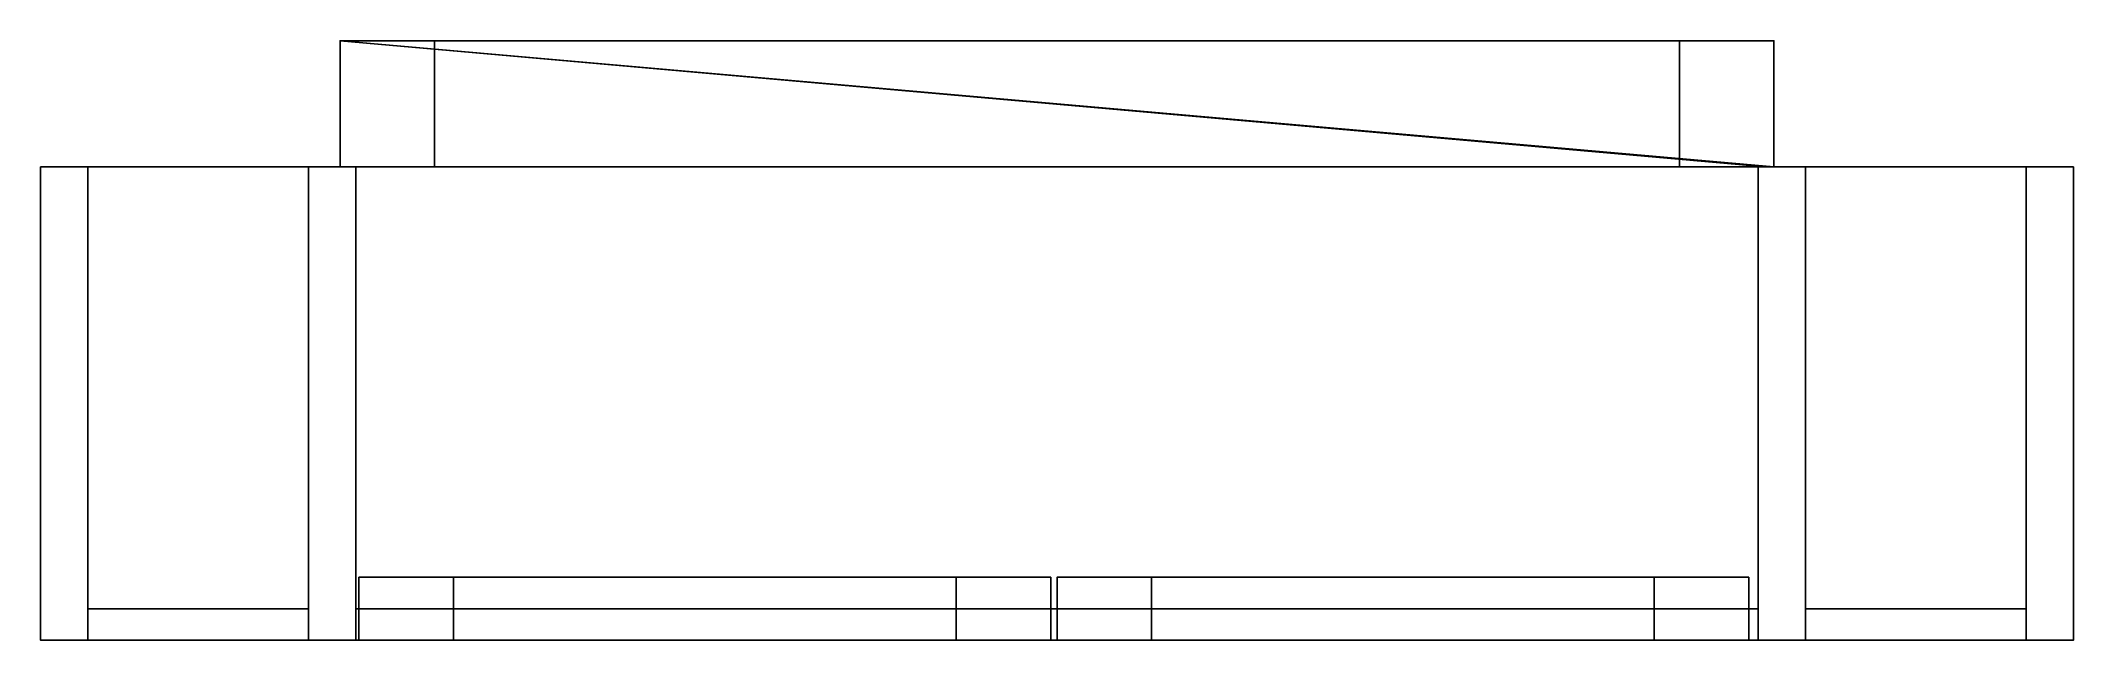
# Model space of a CAD drawing. Extents: x -0.19 to 1.1, y -0.05 to 0.33.
import ezdxf

# ---------------------------------------------------------------- set-up
doc = ezdxf.new("R2010")
doc.units = 0
doc.layers.get('0').update_dxf_attribs({"linetype": 'CONTINUOUS'})

msp = doc.modelspace()

# ---------------------------------------------------------------- meshes
at = {"color": 131}
mesh = msp.add_polyface(dxfattribs=at)
corners = [(0.012, -0.01, 0.012), (0.012, -0.01, 0.5907), (0.072, -0.01, 0.5907), (0.072, -0.01, 0.072), (0, 0.33), (0, 0.33, 1.82), (0.06, 0.33, 1.76), (0.06, 0.33, 0.06), (0, 0.25), (0, 0.25, 1.82), (0.06, 0.25, 0.06), (0.06, 0.25, 1.76), (0.01, 0.25, 1.98), (-0.02, 0.25, 1.98), (-0.02, 0.25, 2.01), (0.01, 0.25, 2.01), (-0.02, -0.05, 2.01), (0.01, -0.05, 2.01), (0.01, 0.25, 1.81), (-0.02, 0.25, 1.81), (-0.02, 0.25, 1.84), (0.01, 0.25, 1.84), (0.01, 0.25, 0.01), (0.01, 0.25, -0.02), (-0.02, 0.25, -0.02), (-0.02, 0.25, 0.01), (0.01, 0.25, -0.16), (-0.02, 0.25, -0.16), (-0.02, 0.25, -0.19), (0.01, 0.25, -0.19), (0.01, -0.05, -0.19), (-0.02, -0.05, -0.19), (-0.16, 0.25, 1.98), (-0.16, 0.25, 2.01), (-0.16, -0.05, 2.01), (-0.16, 0.25, 1.81), (-0.16, 0.25, 1.84), (0.01, -0.05, 1.81), (0.01, -0.05, 0.01), (-0.16, 0.25, -0.02), (-0.16, 0.25, 0.01), (-0.16, 0.25, -0.16), (-0.16, 0.25, -0.19), (-0.16, -0.05, -0.19), (-0.19, 0.25, 2.01), (-0.19, 0.25, 1.98), (-0.19, -0.05, 2.01), (-0.19, -0.05, 1.98), (-0.19, 0.25, 1.84), (-0.19, 0.25, 1.81), (-0.19, 0.25, -0.02), (-0.19, 0.25, 0.01), (-0.19, 0.25, -0.16), (-0.19, 0.25, -0.19), (-0.19, -0.05, -0.19), (-0.19, -0.05, 1.84), (-0.19, -0.05, 1.81), (-0.19, -0.05, -0.02), (-0.19, -0.05, 0.01), (-0.19, -0.05, -0.16), (-0.16, -0.03, 0.01), (-0.02, -0.03, 0.01), (-0.02, -0.03, 1.81), (-0.16, -0.03, 1.81)]
mesh.append_faces([[corners[k] for k in face] for face in [(0, 1, 2, 3), (4, 5, 6, 7), (5, 4, 8, 9), (10, 11, 9, 8), (12, 13, 14, 15), (15, 14, 16, 17), (18, 19, 20, 21), (22, 23, 24, 25), (23, 26, 27, 24), (28, 27, 26, 29), (30, 31, 28, 29), (21, 20, 13, 12), (13, 32, 33, 14), (14, 33, 34, 16), (22, 25, 19, 18), (19, 35, 36, 20), (37, 38, 22, 18), (25, 24, 39, 40), (24, 27, 41, 39), (42, 41, 27, 28), (31, 43, 42, 28), (20, 36, 32, 13), (44, 33, 32, 45), (46, 34, 33, 44), (44, 45, 47, 46), (25, 40, 35, 19), (48, 36, 35, 49), (40, 39, 50, 51), (39, 41, 52, 50), (53, 52, 41, 42), (53, 42, 43, 54), (45, 32, 36, 48), (45, 48, 55, 47), (49, 35, 40, 51), (56, 55, 48, 49), (51, 50, 57, 58), (50, 52, 59, 57), (54, 59, 52, 53), (60, 61, 62, 63), (49, 51, 58, 56)]], dxfattribs={"color": 131})
mesh = msp.add_polyface(dxfattribs=at)
corners = [(0.072, -0.01, 0.282), (0.391, -0.01, 0.282), (0.391, -0.01, 0.272), (0.072, -0.01, 0.272), (0.072, -0.01, 0.332), (0.391, -0.01, 0.332), (0.391, -0.01, 0.322), (0.072, -0.01, 0.322), (0.072, -0.01, 1.1107), (0.391, -0.01, 1.1107), (0.391, -0.01, 1.1007), (0.072, -0.01, 1.1007), (0.072, -0.01, 1.0607), (0.391, -0.01, 1.0607), (0.391, -0.01, 1.0507), (0.072, -0.01, 1.0507), (0.072, -0.01, 1.1607), (0.391, -0.01, 1.1607), (0.391, -0.01, 1.1507), (0.072, -0.01, 1.1507), (0.072, -0.01, 0.7607), (0.391, -0.01, 0.7607), (0.391, -0.01, 0.7507), (0.072, -0.01, 0.7507), (0.072, -0.01, 0.9607), (0.391, -0.01, 0.9607), (0.391, -0.01, 0.9507), (0.072, -0.01, 0.9507), (0.072, -0.01, 1.0107), (0.391, -0.01, 1.0107), (0.391, -0.01, 1), (0.072, -0.01, 1), (0.072, -0.01, 0.7107), (0.391, -0.01, 0.7107), (0.391, -0.01, 0.7007), (0.072, -0.01, 0.7007), (0.072, -0.01, 0.8607), (0.391, -0.01, 0.8607), (0.391, -0.01, 0.8507), (0.072, -0.01, 0.8507), (0.072, -0.01, 0.9107), (0.391, -0.01, 0.9107), (0.391, -0.01, 0.9007), (0.072, -0.01, 0.9007), (0.072, -0.01, 1.3893), (0.391, -0.01, 1.3893), (0.391, -0.01, 1.3793), (0.072, -0.01, 1.3793), (0.072, -0.01, 1.6893), (0.391, -0.01, 1.6893), (0.391, -0.01, 1.6793), (0.072, -0.01, 1.6793), (0.072, -0.01, 1.6393), (0.391, -0.01, 1.6393), (0.391, -0.01, 1.6293), (0.072, -0.01, 1.6293), (0.072, -0.01, 1.7393), (0.391, -0.01, 1.7393), (0.391, -0.01, 1.7293), (0.072, -0.01, 1.7293), (0.072, -0.01, 1.3393), (0.391, -0.01, 1.3393), (0.391, -0.01, 1.3293), (0.072, -0.01, 1.3293), (0.072, -0.01, 1.5393), (0.391, -0.01, 1.5393), (0.391, -0.01, 1.5293), (0.072, -0.01, 1.5293), (0.072, -0.01, 1.5893), (0.391, -0.01, 1.5893), (0.391, -0.01, 1.5793), (0.072, -0.01, 1.5793), (0.072, -0.01, 1.2893), (0.391, -0.01, 1.2893), (0.391, -0.01, 1.2793), (0.072, -0.01, 1.2793), (0.072, -0.01, 1.4393), (0.391, -0.01, 1.4393), (0.391, -0.01, 1.4293), (0.072, -0.01, 1.4293), (0.072, -0.01, 1.4893), (0.391, -0.01, 1.4893), (0.391, -0.01, 1.4793), (0.072, -0.01, 1.4793), (0.391, -0.01, 0.072), (0.391, -0.01, 0.5907), (0.451, -0.01, 0.5907), (0.451, -0.01, 0.012), (0.072, -0.01, 0.5907), (0.072, -0.01, 0.6507), (0.391, -0.01, 0.6507), (0.451, -0.01, 0.6507), (0.391, -0.01, 1.1693), (0.451, -0.01, 1.1693), (0.072, -0.01, 1.1693), (0.072, -0.01, 1.2293), (0.391, -0.01, 1.2293), (0.451, -0.01, 1.2293), (0.391, -0.05, 1.2293), (0.391, -0.05, 1.748), (0.391, -0.01, 1.748), (0.072, -0.05, 1.748), (0.072, -0.01, 1.748), (0.451, -0.01, 1.808), (0.012, -0.01, 1.808), (0, 0.33, 1.82), (0.91, 0.33, 1.82), (0.85, 0.33, 1.76), (0.06, 0.33, 1.76), (0, 0.25, 1.82), (0.9045, 0.25, 1.82), (0.85, 0.25, 1.76), (0.06, 0.25, 1.76), (0.91, 0.33), (0, 0.33), (0.06, 0.33, 0.06), (0.85, 0.33, 0.06), (0.91, 0.25), (0, 0.25), (0.85, 0.25, 0.06), (0.06, 0.25, 0.06), (0.9, 0.25, 2.01), (0.9, 0.25, 1.98), (0.01, 0.25, 1.98), (0.01, 0.25, 2.01), (0.01, -0.05, 2.01), (0.9, -0.05, 2.01)]
mesh.append_faces([[corners[k] for k in face] for face in [(0, 1, 2, 3), (4, 5, 6, 7), (8, 9, 10, 11), (12, 13, 14, 15), (16, 17, 18, 19), (20, 21, 22, 23), (24, 25, 26, 27), (28, 29, 30, 31), (32, 33, 34, 35), (36, 37, 38, 39), (40, 41, 42, 43), (44, 45, 46, 47), (48, 49, 50, 51), (52, 53, 54, 55), (56, 57, 58, 59), (60, 61, 62, 63), (64, 65, 66, 67), (68, 69, 70, 71), (72, 73, 74, 75), (76, 77, 78, 79), (80, 81, 82, 83), (84, 85, 86, 87), (88, 89, 90, 85), (85, 90, 91, 86), (90, 92, 93, 91), (94, 95, 96, 92), (92, 96, 97, 93), (98, 99, 100, 96), (99, 101, 102, 100), (103, 97, 96, 100), (102, 104, 103, 100), (105, 106, 107, 108), (105, 109, 110), (108, 107, 111, 112), (110, 109, 112, 111), (113, 114, 115, 116), (114, 113, 117, 118), (118, 117, 119, 120), (116, 115, 120, 119), (121, 122, 123, 124), (125, 126, 121, 124)]], dxfattribs={"color": 131})
mesh = msp.add_polyface(dxfattribs=at)
corners = [(0.515, -0.01, 0.232), (0.834, -0.01, 0.232), (0.834, -0.01, 0.222), (0.515, -0.01, 0.222), (0.515, -0.01, 0.532), (0.834, -0.01, 0.532), (0.834, -0.01, 0.522), (0.515, -0.01, 0.522), (0.515, -0.01, 0.482), (0.834, -0.01, 0.482), (0.834, -0.01, 0.472), (0.515, -0.01, 0.472), (0.515, -0.01, 0.582), (0.834, -0.01, 0.582), (0.834, -0.01, 0.572), (0.515, -0.01, 0.572), (0.515, -0.01, 0.182), (0.834, -0.01, 0.182), (0.834, -0.01, 0.172), (0.515, -0.01, 0.172), (0.515, -0.01, 0.382), (0.834, -0.01, 0.382), (0.834, -0.01, 0.372), (0.515, -0.01, 0.372), (0.515, -0.01, 0.432), (0.834, -0.01, 0.432), (0.834, -0.01, 0.422), (0.515, -0.01, 0.422), (0.515, -0.01, 0.132), (0.834, -0.01, 0.132), (0.834, -0.01, 0.122), (0.515, -0.01, 0.122), (0.515, -0.01, 0.282), (0.834, -0.01, 0.282), (0.834, -0.01, 0.272), (0.515, -0.01, 0.272), (0.515, -0.01, 0.332), (0.834, -0.01, 0.332), (0.834, -0.01, 0.322), (0.515, -0.01, 0.322), (0.515, -0.01, 0.8107), (0.834, -0.01, 0.8107), (0.834, -0.01, 0.8007), (0.515, -0.01, 0.8007), (0.515, -0.01, 1.1107), (0.834, -0.01, 1.1107), (0.834, -0.01, 1.1007), (0.515, -0.01, 1.1007), (0.515, -0.01, 1.0607), (0.834, -0.01, 1.0607), (0.834, -0.01, 1.0507), (0.515, -0.01, 1.0507), (0.515, -0.01, 1.1607), (0.834, -0.01, 1.1607), (0.834, -0.01, 1.1507), (0.515, -0.01, 1.1507), (0.515, -0.01, 0.7607), (0.834, -0.01, 0.7607), (0.834, -0.01, 0.7507), (0.515, -0.01, 0.7507), (0.515, -0.01, 0.9607), (0.834, -0.01, 0.9607), (0.834, -0.01, 0.9507), (0.515, -0.01, 0.9507), (0.515, -0.01, 1.0107), (0.834, -0.01, 1.0107), (0.834, -0.01, 1), (0.515, -0.01, 1), (0.515, -0.01, 0.7107), (0.834, -0.01, 0.7107), (0.834, -0.01, 0.7007), (0.515, -0.01, 0.7007), (0.515, -0.01, 0.8607), (0.834, -0.01, 0.8607), (0.834, -0.01, 0.8507), (0.515, -0.01, 0.8507), (0.515, -0.01, 0.9107), (0.834, -0.01, 0.9107), (0.834, -0.01, 0.9007), (0.515, -0.01, 0.9007), (0.515, -0.01, 1.3893), (0.834, -0.01, 1.3893), (0.834, -0.01, 1.3793), (0.515, -0.01, 1.3793), (0.515, -0.01, 1.6893), (0.834, -0.01, 1.6893), (0.834, -0.01, 1.6793), (0.515, -0.01, 1.6793), (0.515, -0.01, 1.6393), (0.834, -0.01, 1.6393), (0.834, -0.01, 1.6293), (0.515, -0.01, 1.6293), (0.515, -0.01, 1.7393), (0.834, -0.01, 1.7393), (0.834, -0.01, 1.7293), (0.515, -0.01, 1.7293), (0.515, -0.01, 1.3393), (0.834, -0.01, 1.3393), (0.834, -0.01, 1.3293), (0.515, -0.01, 1.3293), (0.455, -0.01, 0.012), (0.455, -0.01, 0.5907), (0.515, -0.01, 0.5907), (0.515, -0.01, 0.072), (0.515, -0.01, 0.6507), (0.455, -0.01, 0.6507), (0.455, -0.01, 1.1693), (0.515, -0.01, 1.1693), (0.515, -0.01, 1.2293), (0.455, -0.01, 1.2293), (0.515, -0.01, 1.748), (0.455, -0.01, 1.808), (0.91, 0.25, 1.82), (0.91, 0.33, 1.82), (0, 0.33, 1.82), (0.9045, 0.25, 1.82), (0.01, 0.25, 1.81), (0.01, 0.25, 1.84), (0.9, 0.25, 1.84), (0.9, 0.25, 1.81), (0.9, 0.25, 0.01), (0.9, 0.25, -0.02), (0.01, 0.25, -0.02), (0.01, 0.25, 0.01), (0.9, 0.25, -0.16), (0.01, 0.25, -0.16), (0.01, 0.25, -0.19), (0.9, 0.25, -0.19), (0.9, -0.05, -0.19), (0.01, -0.05, -0.19), (0.9, 0.25, 1.98), (0.01, 0.25, 1.98), (0.9, -0.05, 1.81), (0.01, -0.05, 1.81), (0.9, -0.05, 0.01), (0.01, -0.05, 0.01), (0.01, -0.03, -0.02), (0.01, -0.03, -0.16), (0.9, -0.03, -0.16), (0.9, -0.03, -0.02)]
mesh.append_faces([[corners[k] for k in face] for face in [(0, 1, 2, 3), (4, 5, 6, 7), (8, 9, 10, 11), (12, 13, 14, 15), (16, 17, 18, 19), (20, 21, 22, 23), (24, 25, 26, 27), (28, 29, 30, 31), (32, 33, 34, 35), (36, 37, 38, 39), (40, 41, 42, 43), (44, 45, 46, 47), (48, 49, 50, 51), (52, 53, 54, 55), (56, 57, 58, 59), (60, 61, 62, 63), (64, 65, 66, 67), (68, 69, 70, 71), (72, 73, 74, 75), (76, 77, 78, 79), (80, 81, 82, 83), (84, 85, 86, 87), (88, 89, 90, 91), (92, 93, 94, 95), (96, 97, 98, 99), (100, 101, 102, 103), (104, 102, 101, 105), (105, 106, 107, 104), (108, 107, 106, 109), (110, 108, 109, 111), (112, 113, 114), (114, 115, 112), (116, 117, 118, 119), (120, 121, 122, 123), (121, 124, 125, 122), (126, 125, 124, 127), (128, 129, 126, 127), (130, 118, 117, 131), (132, 133, 116, 119), (134, 120, 123, 135), (136, 137, 138, 139)]], dxfattribs={"color": 131})
mesh = msp.add_polyface(dxfattribs=at)
corners = [(0.072, -0.01, 0.8107), (0.391, -0.01, 0.8107), (0.391, -0.01, 0.8007), (0.072, -0.01, 0.8007), (0.072, -0.01, 0.232), (0.391, -0.01, 0.232), (0.391, -0.01, 0.222), (0.072, -0.01, 0.222), (0.072, -0.01, 0.532), (0.391, -0.01, 0.532), (0.391, -0.01, 0.522), (0.072, -0.01, 0.522), (0.072, -0.01, 0.482), (0.391, -0.01, 0.482), (0.391, -0.01, 0.472), (0.072, -0.01, 0.472), (0.072, -0.01, 0.582), (0.391, -0.01, 0.582), (0.391, -0.01, 0.572), (0.072, -0.01, 0.572), (0.072, -0.01, 0.182), (0.391, -0.01, 0.182), (0.391, -0.01, 0.172), (0.072, -0.01, 0.172), (0.072, -0.01, 0.382), (0.391, -0.01, 0.382), (0.391, -0.01, 0.372), (0.072, -0.01, 0.372), (0.072, -0.01, 0.432), (0.391, -0.01, 0.432), (0.391, -0.01, 0.422), (0.072, -0.01, 0.422), (0.072, -0.01, 0.132), (0.391, -0.01, 0.132), (0.391, -0.01, 0.122), (0.072, -0.01, 0.122), (0.391, -0.05, 0.082), (0.072, -0.05, 0.082), (0.072, -0.05, 0.092), (0.072, -0.05, 0.232), (0.072, -0.05, 0.242), (0.072, -0.01, 0.282), (0.072, -0.01, 0.272), (0.072, -0.05, 0.282), (0.072, -0.05, 0.292), (0.072, -0.01, 0.332), (0.072, -0.01, 0.322), (0.072, -0.05, 1.0607), (0.072, -0.05, 1.0707), (0.072, -0.01, 1.1107), (0.072, -0.01, 1.1007), (0.072, -0.05, 1.0107), (0.072, -0.05, 1.0207), (0.072, -0.01, 1.0607), (0.072, -0.01, 1.0507), (0.072, -0.05, 1.1107), (0.072, -0.05, 1.1207), (0.072, -0.01, 1.1607), (0.072, -0.01, 1.1507), (0.072, -0.05, 0.7107), (0.072, -0.05, 0.7207), (0.072, -0.01, 0.7607), (0.072, -0.01, 0.7507), (0.072, -0.05, 0.9107), (0.072, -0.05, 0.9207), (0.072, -0.01, 0.9607), (0.072, -0.01, 0.9507), (0.072, -0.05, 0.9607), (0.072, -0.05, 0.9707), (0.072, -0.01, 1.0107), (0.072, -0.01, 1), (0.072, -0.05, 0.6607), (0.072, -0.05, 0.6707), (0.072, -0.01, 0.7107), (0.072, -0.01, 0.7007), (0.072, -0.05, 0.8107), (0.072, -0.05, 0.8207), (0.072, -0.01, 0.8607), (0.072, -0.01, 0.8507), (0.072, -0.05, 0.8607), (0.072, -0.05, 0.8707), (0.072, -0.01, 0.9107), (0.072, -0.01, 0.9007), (0.072, -0.05, 1.3393), (0.072, -0.05, 1.3493), (0.072, -0.01, 1.3893), (0.072, -0.01, 1.3793), (0.072, -0.05, 1.6393), (0.072, -0.05, 1.6493), (0.072, -0.01, 1.6893), (0.072, -0.01, 1.6793), (0.072, -0.05, 1.5893), (0.072, -0.05, 1.5993), (0.072, -0.01, 1.6393), (0.072, -0.01, 1.6293), (0.072, -0.05, 1.6893), (0.072, -0.05, 1.6993), (0.072, -0.01, 1.7393), (0.072, -0.01, 1.7293), (0.072, -0.05, 1.2893), (0.072, -0.05, 1.2993), (0.072, -0.01, 1.3393), (0.072, -0.01, 1.3293), (0.072, -0.05, 1.4893), (0.072, -0.05, 1.4993), (0.072, -0.01, 1.5393), (0.072, -0.01, 1.5293), (0.072, -0.05, 1.5393), (0.072, -0.05, 1.5493), (0.072, -0.01, 1.5893), (0.072, -0.01, 1.5793), (0.072, -0.05, 1.2393), (0.072, -0.05, 1.2493), (0.072, -0.01, 1.2893), (0.072, -0.01, 1.2793), (0.072, -0.05, 1.3893), (0.072, -0.05, 1.3993), (0.072, -0.01, 1.4393), (0.072, -0.01, 1.4293), (0.072, -0.05, 1.4393), (0.072, -0.05, 1.4493), (0.072, -0.01, 1.4893), (0.072, -0.01, 1.4793), (0.072, -0.05, 0.5907), (0.072, -0.05, 0.072), (0.072, -0.01, 0.072), (0.072, -0.01, 0.5907), (0.012, -0.01, 0.012), (0.391, -0.01, 0.072), (0.451, -0.01, 0.012), (0.072, -0.01, 0.6507), (0.012, -0.01, 0.5907), (0.012, -0.01, 0.6507), (0.072, -0.05, 1.1693), (0.072, -0.05, 0.6507), (0.072, -0.01, 1.1693), (0.012, -0.01, 1.1693), (0.072, -0.01, 1.2293), (0.012, -0.01, 1.2293), (0.072, -0.05, 1.748), (0.072, -0.05, 1.2293), (0.072, -0.01, 1.748), (0.012, -0.01, 1.808), (0.06, 0.33, 0.06), (0.06, 0.33, 1.76), (0.06, 0.25, 1.76), (0.06, 0.25, 0.06)]
mesh.append_faces([[corners[k] for k in face] for face in [(0, 1, 2, 3), (4, 5, 6, 7), (8, 9, 10, 11), (12, 13, 14, 15), (16, 17, 18, 19), (20, 21, 22, 23), (24, 25, 26, 27), (28, 29, 30, 31), (32, 33, 34, 35), (36, 37, 35, 34), (37, 38, 32, 35), (39, 40, 41, 42), (43, 44, 45, 46), (47, 48, 49, 50), (51, 52, 53, 54), (55, 56, 57, 58), (59, 60, 61, 62), (63, 64, 65, 66), (67, 68, 69, 70), (71, 72, 73, 74), (75, 76, 77, 78), (79, 80, 81, 82), (83, 84, 85, 86), (87, 88, 89, 90), (91, 92, 93, 94), (95, 96, 97, 98), (99, 100, 101, 102), (103, 104, 105, 106), (107, 108, 109, 110), (111, 112, 113, 114), (115, 116, 117, 118), (119, 120, 121, 122), (123, 124, 125, 126), (127, 125, 128, 129), (130, 126, 131, 132), (133, 134, 130, 135), (132, 136, 135, 130), (137, 135, 136, 138), (139, 140, 137, 141), (141, 137, 138, 142), (143, 144, 145, 146)]], dxfattribs={"color": 131})
mesh = msp.add_polyface(dxfattribs=at)
corners = [(0.834, -0.05, 1.6993), (0.834, -0.05, 1.6893), (0.834, -0.01, 1.7293), (0.834, -0.01, 1.7393), (0.834, -0.05, 1.2993), (0.834, -0.05, 1.2893), (0.834, -0.01, 1.3293), (0.834, -0.01, 1.3393), (0.515, -0.01, 1.5393), (0.834, -0.01, 1.5393), (0.834, -0.01, 1.5293), (0.515, -0.01, 1.5293), (0.515, -0.05, 1.4993), (0.834, -0.05, 1.4993), (0.834, -0.05, 1.4893), (0.515, -0.05, 1.4893), (0.515, -0.01, 1.5893), (0.834, -0.01, 1.5893), (0.834, -0.01, 1.5793), (0.515, -0.01, 1.5793), (0.515, -0.05, 1.5493), (0.834, -0.05, 1.5493), (0.834, -0.05, 1.5393), (0.515, -0.05, 1.5393), (0.515, -0.01, 1.2893), (0.834, -0.01, 1.2893), (0.834, -0.01, 1.2793), (0.515, -0.01, 1.2793), (0.515, -0.05, 1.2493), (0.834, -0.05, 1.2493), (0.834, -0.05, 1.2393), (0.515, -0.05, 1.2393), (0.515, -0.01, 1.4393), (0.834, -0.01, 1.4393), (0.834, -0.01, 1.4293), (0.515, -0.01, 1.4293), (0.515, -0.05, 1.3993), (0.834, -0.05, 1.3993), (0.834, -0.05, 1.3893), (0.515, -0.05, 1.3893), (0.515, -0.01, 1.4893), (0.834, -0.01, 1.4893), (0.834, -0.01, 1.4793), (0.515, -0.01, 1.4793), (0.515, -0.05, 1.4493), (0.834, -0.05, 1.4493), (0.834, -0.05, 1.4393), (0.515, -0.05, 1.4393), (0.515, -0.05, 0.072), (0.834, -0.05, 0.072), (0.834, -0.01, 0.072), (0.515, -0.01, 0.072), (0.455, -0.01, 0.012), (0.894, -0.01, 0.012), (0.834, -0.05, 0.5907), (0.834, -0.01, 0.5907), (0.515, -0.05, 0.5907), (0.515, -0.01, 0.5907), (0.894, -0.01, 0.5907), (0.515, -0.01, 0.6507), (0.834, -0.01, 0.6507), (0.515, -0.05, 0.6507), (0.834, -0.05, 0.6507), (0.894, -0.01, 0.6507), (0.834, -0.05, 1.1693), (0.834, -0.01, 1.1693), (0.515, -0.05, 1.1693), (0.515, -0.01, 1.1693), (0.894, -0.01, 1.1693), (0.515, -0.01, 1.2293), (0.834, -0.01, 1.2293), (0.515, -0.05, 1.2293), (0.834, -0.05, 1.2293), (0.894, -0.01, 1.2293), (0.834, -0.05, 1.748), (0.834, -0.01, 1.748), (0.515, -0.05, 1.748), (0.515, -0.01, 1.748), (0.455, -0.01, 1.808), (0.894, -0.01, 1.808), (0.85, 0.33, 1.76), (0.85, 0.33, 0.06), (0.85, 0.25, 0.06), (0.85, 0.25, 1.76)]
mesh.append_faces([[corners[k] for k in face] for face in [(0, 1, 2, 3), (4, 5, 6, 7), (8, 9, 10, 11), (12, 13, 9, 8), (13, 14, 10, 9), (14, 15, 11, 10), (16, 17, 18, 19), (20, 21, 17, 16), (21, 22, 18, 17), (22, 23, 19, 18), (24, 25, 26, 27), (28, 29, 25, 24), (29, 30, 26, 25), (30, 31, 27, 26), (32, 33, 34, 35), (36, 37, 33, 32), (37, 38, 34, 33), (38, 39, 35, 34), (40, 41, 42, 43), (44, 45, 41, 40), (45, 46, 42, 41), (46, 47, 43, 42), (48, 49, 50, 51), (52, 51, 50, 53), (49, 54, 55, 50), (54, 56, 57, 55), (50, 55, 58, 53), (57, 59, 60, 55), (61, 62, 60, 59), (55, 60, 63, 58), (62, 64, 65, 60), (64, 66, 67, 65), (60, 65, 68, 63), (67, 69, 70, 65), (71, 72, 70, 69), (65, 70, 73, 68), (72, 74, 75, 70), (74, 76, 77, 75), (77, 78, 79, 75), (80, 81, 82, 83)]], dxfattribs={"color": 131})
mesh = msp.add_polyface(dxfattribs=at)
corners = [(0.894, -0.01, 1.808), (0.894, -0.01, 1.2293), (0.834, -0.01, 1.2293), (0.834, -0.01, 1.748), (0.85, 0.33, 0.06), (0.85, 0.33, 1.76), (0.91, 0.33, 1.82), (0.91, 0.33), (0.91, 0.25), (0.91, 0.25, 1.82), (0.9045, 0.25, 1.82), (0.85, 0.25, 1.76), (0.85, 0.25, 0.06), (1.1, -0.05, 2.01), (1.1, -0.05, 1.98), (1.1, 0.25, 1.98), (1.1, 0.25, 2.01), (1.1, -0.05, 1.84), (1.1, 0.25, 1.84), (1.07, 0.25, 1.98), (1.07, 0.25, 2.01), (1.07, -0.05, 2.01), (1.1, 0.25, 1.81), (1.1, -0.05, 1.81), (1.07, 0.25, 1.84), (0.93, 0.25, 1.98), (0.93, 0.25, 2.01), (0.93, -0.05, 2.01), (1.07, 0.25, 1.81), (0.93, 0.25, 1.81), (0.93, 0.25, 1.84), (1.07, 0.25, 0.01), (0.93, 0.25, 0.01), (1.1, 0.25, 0.01), (1.1, 0.25, -0.02), (1.07, 0.25, -0.02), (0.93, 0.25, -0.02), (1.1, 0.25, -0.16), (1.07, 0.25, -0.16), (0.93, 0.25, -0.16), (0.93, 0.25, -0.19), (1.07, 0.25, -0.19), (1.1, 0.25, -0.19), (1.1, -0.05, -0.19), (1.07, -0.05, -0.19), (0.93, -0.05, -0.19), (1.1, -0.05, 0.01), (0.9, 0.25, 2.01), (0.9, 0.25, 1.98), (0.9, -0.05, 2.01), (0.9, 0.25, 1.84), (0.9, 0.25, 1.81), (0.9, 0.25, 0.01), (1.1, -0.05, -0.02), (0.9, 0.25, -0.02), (1.1, -0.05, -0.16), (0.9, 0.25, -0.16), (0.9, 0.25, -0.19), (0.9, -0.05, -0.19), (0.9, -0.05, 0.01), (0.9, -0.05, 1.81)]
mesh.append_faces([[corners[k] for k in face] for face in [(0, 1, 2, 3), (4, 5, 6, 7), (8, 9, 10), (10, 11, 12), (10, 12, 8), (7, 6, 9, 8), (13, 14, 15, 16), (14, 17, 18, 15), (15, 19, 20, 16), (16, 20, 21, 13), (22, 18, 17, 23), (18, 24, 19, 15), (19, 25, 26, 20), (27, 21, 20, 26), (28, 29, 30, 24), (22, 28, 24, 18), (31, 32, 29, 28), (33, 31, 28, 22), (33, 34, 35, 31), (31, 35, 36, 32), (34, 37, 38, 35), (35, 38, 39, 36), (40, 39, 38, 41), (41, 38, 37, 42), (43, 44, 41, 42), (44, 45, 40, 41), (24, 30, 25, 19), (23, 46, 33, 22), (47, 26, 25, 48), (49, 27, 26, 47), (50, 30, 29, 51), (51, 29, 32, 52), (46, 53, 34, 33), (32, 36, 54, 52), (53, 55, 37, 34), (36, 39, 56, 54), (57, 56, 39, 40), (42, 37, 55, 43), (57, 40, 45, 58), (48, 25, 30, 50), (52, 59, 60, 51)]], dxfattribs={"color": 131})
mesh = msp.add_polyface(dxfattribs=at)
corners = [(0.012, -0.05, 0.5907), (0.012, -0.05, 0.012), (0.072, -0.05, 0.072), (0.072, -0.05, 0.5907), (0.012, -0.01, 0.012), (0.012, -0.01, 0.5907), (0.012, -0.05, 0.6507), (0.012, -0.01, 0.6507), (0.012, -0.05, 1.1693), (0.012, -0.01, 1.1693), (0.012, -0.05, 1.2293), (0.012, -0.01, 1.2293), (0.012, -0.05, 1.808), (0.012, -0.01, 1.808), (-0.02, -0.05, 2.01), (-0.02, -0.05, 1.98), (0.01, -0.05, 1.98), (0.01, -0.05, 2.01), (-0.16, -0.05, 2.01), (-0.16, -0.05, 1.98), (-0.02, -0.05, 1.84), (0.01, -0.05, 1.84), (0.01, -0.03, 1.84), (0.01, -0.03, 1.98), (0.01, -0.05, -0.19), (0.01, -0.05, -0.16), (-0.02, -0.05, -0.16), (-0.02, -0.05, -0.19), (-0.02, -0.05, 0.01), (-0.02, -0.05, -0.02), (0.01, -0.05, -0.02), (0.01, -0.05, 0.01), (0.01, -0.05, 1.81), (-0.02, -0.05, 1.81), (-0.19, -0.05, 2.01), (-0.19, -0.05, 1.98), (-0.16, -0.03, 1.98), (-0.02, -0.03, 1.98), (-0.02, -0.03, 1.84), (0.01, -0.03, -0.16), (0.01, -0.03, -0.02), (-0.16, -0.05, -0.16), (-0.16, -0.05, -0.19), (-0.16, -0.05, 0.01), (-0.16, -0.05, -0.02), (-0.16, -0.05, 1.84), (-0.16, -0.05, 1.81), (-0.19, -0.05, 1.84), (-0.16, -0.03, 1.84), (-0.02, -0.03, -0.02), (-0.02, -0.03, -0.16), (-0.16, -0.03, -0.16), (-0.19, -0.05, -0.16), (-0.19, -0.05, -0.19), (-0.19, -0.05, 0.01), (-0.19, -0.05, -0.02), (-0.16, -0.03, -0.02), (-0.02, -0.03, 0.01), (-0.16, -0.03, 0.01), (-0.02, -0.03, 1.81), (-0.19, -0.05, 1.81), (-0.16, -0.03, 1.81)]
mesh.append_faces([[corners[k] for k in face] for face in [(0, 1, 2, 3), (4, 1, 0, 5), (5, 0, 6, 7), (7, 6, 8, 9), (9, 8, 10, 11), (11, 10, 12, 13), (14, 15, 16, 17), (18, 19, 15, 14), (15, 20, 21, 16), (16, 21, 22, 23), (24, 25, 26, 27), (28, 29, 30, 31), (32, 21, 20, 33), (34, 35, 19, 18), (15, 19, 36, 37), (20, 15, 37, 38), (30, 25, 39, 40), (29, 26, 25, 30), (27, 26, 41, 42), (43, 44, 29, 28), (32, 33, 28, 31), (33, 20, 45, 46), (35, 47, 45, 19), (19, 45, 48, 36), (36, 48, 38, 37), (45, 20, 38, 48), (26, 29, 49, 50), (41, 26, 50, 51), (42, 41, 52, 53), (54, 55, 44, 43), (29, 44, 56, 49), (43, 28, 57, 58), (28, 33, 59, 57), (46, 45, 47, 60), (33, 46, 61, 59), (56, 51, 50, 49), (44, 41, 51, 56), (55, 52, 41, 44), (54, 43, 46, 60), (46, 43, 58, 61)]], dxfattribs={"color": 131})
mesh = msp.add_polyface(dxfattribs=at)
corners = [(0.391, -0.01, 0.8007), (0.391, -0.01, 0.8107), (0.391, -0.05, 0.7707), (0.391, -0.05, 0.7607), (0.391, -0.05, 0.192), (0.391, -0.05, 0.182), (0.391, -0.01, 0.222), (0.391, -0.01, 0.232), (0.391, -0.05, 0.492), (0.391, -0.05, 0.482), (0.391, -0.01, 0.522), (0.391, -0.01, 0.532), (0.391, -0.05, 0.442), (0.391, -0.05, 0.432), (0.391, -0.01, 0.472), (0.391, -0.01, 0.482), (0.391, -0.05, 0.542), (0.391, -0.05, 0.532), (0.391, -0.01, 0.572), (0.391, -0.01, 0.582), (0.391, -0.05, 0.142), (0.391, -0.05, 0.132), (0.391, -0.01, 0.172), (0.391, -0.01, 0.182), (0.391, -0.05, 0.342), (0.391, -0.05, 0.332), (0.391, -0.01, 0.372), (0.391, -0.01, 0.382), (0.391, -0.05, 0.392), (0.391, -0.05, 0.382), (0.391, -0.01, 0.422), (0.391, -0.01, 0.432), (0.391, -0.05, 0.092), (0.391, -0.05, 0.082), (0.391, -0.01, 0.122), (0.391, -0.01, 0.132), (0.391, -0.05, 0.242), (0.391, -0.05, 0.232), (0.391, -0.01, 0.272), (0.391, -0.01, 0.282), (0.391, -0.05, 0.292), (0.391, -0.05, 0.282), (0.391, -0.01, 0.322), (0.391, -0.01, 0.332), (0.391, -0.05, 1.0707), (0.391, -0.05, 1.0607), (0.391, -0.01, 1.1007), (0.391, -0.01, 1.1107), (0.391, -0.05, 1.0207), (0.391, -0.05, 1.0107), (0.391, -0.01, 1.0507), (0.391, -0.01, 1.0607), (0.391, -0.05, 1.1207), (0.391, -0.05, 1.1107), (0.391, -0.01, 1.1507), (0.391, -0.01, 1.1607), (0.391, -0.05, 0.7207), (0.391, -0.05, 0.7107), (0.391, -0.01, 0.7507), (0.391, -0.01, 0.7607), (0.391, -0.05, 0.9207), (0.391, -0.05, 0.9107), (0.391, -0.01, 0.9507), (0.391, -0.01, 0.9607), (0.391, -0.05, 0.9707), (0.391, -0.05, 0.9607), (0.391, -0.01, 1), (0.391, -0.01, 1.0107), (0.391, -0.05, 0.6707), (0.391, -0.05, 0.6607), (0.391, -0.01, 0.7007), (0.391, -0.01, 0.7107), (0.391, -0.05, 0.8207), (0.391, -0.05, 0.8107), (0.391, -0.01, 0.8507), (0.391, -0.01, 0.8607), (0.455, -0.01, 0.012), (0.455, -0.05, 0.012), (0.455, -0.05, 0.5907), (0.455, -0.01, 0.5907), (0.455, -0.05, 0.6507), (0.455, -0.01, 0.6507), (0.455, -0.05, 1.1693), (0.455, -0.01, 1.1693), (0.455, -0.05, 1.2293), (0.455, -0.01, 1.2293), (0.455, -0.05, 1.808), (0.455, -0.01, 1.808), (0.072, -0.05, 0.072), (0.012, -0.05, 0.012), (0.451, -0.05, 0.012), (0.391, -0.05, 0.072), (0.012, -0.01, 0.012), (0.451, -0.01, 0.012), (0.391, -0.05, 0.5907), (0.451, -0.05, 0.5907), (0.451, -0.01, 0.5907), (0.391, -0.05, 0.6507), (0.451, -0.05, 0.6507), (0.072, -0.05, 0.6507), (0.072, -0.05, 0.5907), (0.451, -0.01, 0.6507), (0.391, -0.05, 1.1693), (0.451, -0.05, 1.1693), (0.451, -0.01, 1.1693), (0.391, -0.05, 1.2293), (0.451, -0.05, 1.2293), (0.072, -0.05, 1.2293), (0.072, -0.05, 1.1693), (0.451, -0.01, 1.2293), (0.451, -0.05, 1.808), (0.391, -0.05, 1.748), (0.451, -0.01, 1.808), (0.012, -0.01, 1.808), (0.012, -0.05, 1.808), (0.01, -0.05, 2.01), (0.01, -0.05, 1.98), (0.9, -0.05, 1.98), (0.9, -0.05, 2.01)]
mesh.append_faces([[corners[k] for k in face] for face in [(0, 1, 2, 3), (4, 5, 6, 7), (8, 9, 10, 11), (12, 13, 14, 15), (16, 17, 18, 19), (20, 21, 22, 23), (24, 25, 26, 27), (28, 29, 30, 31), (32, 33, 34, 35), (36, 37, 38, 39), (40, 41, 42, 43), (44, 45, 46, 47), (48, 49, 50, 51), (52, 53, 54, 55), (56, 57, 58, 59), (60, 61, 62, 63), (64, 65, 66, 67), (68, 69, 70, 71), (72, 73, 74, 75), (76, 77, 78, 79), (79, 78, 80, 81), (81, 80, 82, 83), (83, 82, 84, 85), (85, 84, 86, 87), (88, 89, 90, 91), (92, 93, 90, 89), (94, 91, 90, 95), (96, 95, 90, 93), (97, 94, 95, 98), (99, 100, 94, 97), (101, 98, 95, 96), (102, 97, 98, 103), (104, 103, 98, 101), (105, 102, 103, 106), (107, 108, 102, 105), (109, 106, 103, 104), (106, 110, 111, 105), (112, 110, 106, 109), (113, 114, 110, 112), (115, 116, 117, 118)]], dxfattribs={"color": 131})
mesh = msp.add_polyface(dxfattribs=at)
corners = [(0.515, -0.05, 0.192), (0.834, -0.05, 0.192), (0.834, -0.01, 0.232), (0.515, -0.01, 0.232), (0.834, -0.05, 0.182), (0.515, -0.05, 0.182), (0.515, -0.01, 0.222), (0.834, -0.01, 0.222), (0.515, -0.05, 0.492), (0.834, -0.05, 0.492), (0.834, -0.01, 0.532), (0.515, -0.01, 0.532), (0.834, -0.05, 0.482), (0.515, -0.05, 0.482), (0.515, -0.01, 0.522), (0.834, -0.01, 0.522), (0.515, -0.05, 0.442), (0.834, -0.05, 0.442), (0.834, -0.01, 0.482), (0.515, -0.01, 0.482), (0.834, -0.05, 0.432), (0.515, -0.05, 0.432), (0.515, -0.01, 0.472), (0.834, -0.01, 0.472), (0.515, -0.05, 0.542), (0.834, -0.05, 0.542), (0.834, -0.01, 0.582), (0.515, -0.01, 0.582), (0.834, -0.05, 0.532), (0.515, -0.05, 0.532), (0.515, -0.01, 0.572), (0.834, -0.01, 0.572), (0.515, -0.05, 0.142), (0.834, -0.05, 0.142), (0.834, -0.01, 0.182), (0.515, -0.01, 0.182), (0.834, -0.05, 0.132), (0.515, -0.05, 0.132), (0.515, -0.01, 0.172), (0.834, -0.01, 0.172), (0.515, -0.05, 0.332), (0.515, -0.05, 0.342), (0.515, -0.01, 0.382), (0.515, -0.01, 0.372), (0.515, -0.05, 0.382), (0.515, -0.05, 0.392), (0.515, -0.01, 0.432), (0.515, -0.01, 0.422), (0.515, -0.05, 0.082), (0.515, -0.05, 0.092), (0.515, -0.01, 0.132), (0.515, -0.01, 0.122), (0.515, -0.05, 0.232), (0.515, -0.05, 0.242), (0.515, -0.01, 0.282), (0.515, -0.01, 0.272), (0.515, -0.05, 0.282), (0.515, -0.05, 0.292), (0.515, -0.01, 0.332), (0.515, -0.01, 0.322), (0.515, -0.05, 0.7607), (0.515, -0.05, 0.7707), (0.515, -0.01, 0.8107), (0.515, -0.01, 0.8007), (0.515, -0.05, 1.0607), (0.515, -0.05, 1.0707), (0.515, -0.01, 1.1107), (0.515, -0.01, 1.1007), (0.515, -0.05, 1.0107), (0.515, -0.05, 1.0207), (0.515, -0.01, 1.0607), (0.515, -0.01, 1.0507), (0.515, -0.05, 1.1107), (0.515, -0.05, 1.1207), (0.515, -0.01, 1.1607), (0.515, -0.01, 1.1507), (0.455, -0.05, 0.5907), (0.455, -0.05, 0.012), (0.515, -0.05, 0.072), (0.515, -0.05, 0.5907), (0.515, -0.05, 0.6507), (0.455, -0.05, 0.6507), (0.455, -0.05, 1.1693), (0.515, -0.05, 1.1693), (0.515, -0.05, 1.2293), (0.455, -0.05, 1.2293), (0.515, -0.05, 1.748), (0.455, -0.05, 1.808), (0.9, -0.05, 1.98), (0.01, -0.05, 1.98), (0.01, -0.03, 1.98), (0.9, -0.03, 1.98), (0.9, -0.05, -0.19), (0.9, -0.05, -0.16), (0.01, -0.05, -0.16), (0.01, -0.05, -0.19), (0.01, -0.05, 0.01), (0.01, -0.05, -0.02), (0.9, -0.05, -0.02), (0.9, -0.05, 0.01), (0.9, -0.05, 1.81), (0.9, -0.05, 1.84), (0.01, -0.05, 1.84), (0.01, -0.05, 1.81), (0.9, -0.03, 1.84), (0.01, -0.03, 1.84), (0.9, -0.03, -0.16), (0.01, -0.03, -0.16), (0.01, -0.03, -0.02), (0.9, -0.03, -0.02)]
mesh.append_faces([[corners[k] for k in face] for face in [(0, 1, 2, 3), (4, 5, 6, 7), (5, 0, 3, 6), (1, 0, 5, 4), (8, 9, 10, 11), (12, 13, 14, 15), (13, 8, 11, 14), (9, 8, 13, 12), (16, 17, 18, 19), (20, 21, 22, 23), (21, 16, 19, 22), (17, 16, 21, 20), (24, 25, 26, 27), (28, 29, 30, 31), (29, 24, 27, 30), (25, 24, 29, 28), (32, 33, 34, 35), (36, 37, 38, 39), (37, 32, 35, 38), (40, 41, 42, 43), (44, 45, 46, 47), (48, 49, 50, 51), (52, 53, 54, 55), (56, 57, 58, 59), (60, 61, 62, 63), (64, 65, 66, 67), (68, 69, 70, 71), (72, 73, 74, 75), (76, 77, 78, 79), (79, 80, 81, 76), (82, 81, 80, 83), (83, 84, 85, 82), (84, 86, 87, 85), (88, 89, 90, 91), (92, 93, 94, 95), (96, 97, 98, 99), (100, 101, 102, 103), (102, 101, 104, 105), (94, 93, 106, 107), (98, 97, 108, 109)]], dxfattribs={"color": 131})
mesh = msp.add_polyface(dxfattribs=at)
corners = [(0.515, -0.05, 0.7107), (0.515, -0.05, 0.7207), (0.515, -0.01, 0.7607), (0.515, -0.01, 0.7507), (0.515, -0.05, 0.9207), (0.834, -0.05, 0.9207), (0.834, -0.01, 0.9607), (0.515, -0.01, 0.9607), (0.834, -0.05, 0.9107), (0.515, -0.05, 0.9107), (0.515, -0.01, 0.9507), (0.834, -0.01, 0.9507), (0.515, -0.05, 0.9707), (0.834, -0.05, 0.9707), (0.834, -0.01, 1.0107), (0.515, -0.01, 1.0107), (0.834, -0.05, 0.9607), (0.515, -0.05, 0.9607), (0.515, -0.01, 1), (0.834, -0.01, 1), (0.515, -0.05, 0.6707), (0.834, -0.05, 0.6707), (0.834, -0.01, 0.7107), (0.515, -0.01, 0.7107), (0.834, -0.05, 0.6607), (0.515, -0.05, 0.6607), (0.515, -0.01, 0.7007), (0.834, -0.01, 0.7007), (0.515, -0.05, 0.8207), (0.834, -0.05, 0.8207), (0.834, -0.01, 0.8607), (0.515, -0.01, 0.8607), (0.834, -0.05, 0.8107), (0.515, -0.05, 0.8107), (0.515, -0.01, 0.8507), (0.834, -0.01, 0.8507), (0.515, -0.05, 0.8707), (0.834, -0.05, 0.8707), (0.834, -0.01, 0.9107), (0.515, -0.01, 0.9107), (0.834, -0.05, 0.8607), (0.515, -0.05, 0.8607), (0.515, -0.01, 0.9007), (0.834, -0.01, 0.9007), (0.515, -0.05, 1.3493), (0.834, -0.05, 1.3493), (0.834, -0.01, 1.3893), (0.515, -0.01, 1.3893), (0.834, -0.05, 1.3393), (0.515, -0.05, 1.3393), (0.515, -0.01, 1.3793), (0.834, -0.01, 1.3793), (0.515, -0.05, 1.6493), (0.834, -0.05, 1.6493), (0.834, -0.01, 1.6893), (0.515, -0.01, 1.6893), (0.834, -0.05, 1.6393), (0.515, -0.05, 1.6393), (0.515, -0.01, 1.6793), (0.834, -0.01, 1.6793), (0.515, -0.05, 1.5993), (0.834, -0.05, 1.5993), (0.834, -0.01, 1.6393), (0.515, -0.01, 1.6393), (0.834, -0.05, 1.5893), (0.515, -0.05, 1.5893), (0.515, -0.01, 1.6293), (0.834, -0.01, 1.6293), (0.515, -0.05, 1.6993), (0.834, -0.05, 1.6993), (0.834, -0.01, 1.7393), (0.515, -0.01, 1.7393), (0.834, -0.05, 1.6893), (0.515, -0.05, 1.6893), (0.515, -0.01, 1.7293), (0.834, -0.01, 1.7293), (0.515, -0.05, 1.2993), (0.834, -0.05, 1.2993), (0.834, -0.01, 1.3393), (0.515, -0.01, 1.3393), (0.834, -0.05, 1.2893), (0.515, -0.05, 1.2893), (0.515, -0.01, 1.3293), (0.834, -0.01, 1.3293), (0.515, -0.05, 1.4893), (0.515, -0.05, 1.4993), (0.515, -0.01, 1.5393), (0.515, -0.01, 1.5293), (0.515, -0.05, 1.5393), (0.515, -0.05, 1.5493), (0.515, -0.01, 1.5893), (0.515, -0.01, 1.5793), (0.515, -0.05, 1.2393), (0.515, -0.05, 1.2493), (0.515, -0.01, 1.2893), (0.515, -0.01, 1.2793), (0.515, -0.05, 1.3893), (0.515, -0.05, 1.3993), (0.515, -0.01, 1.4393), (0.515, -0.01, 1.4293), (0.515, -0.05, 1.4393), (0.515, -0.05, 1.4493), (0.515, -0.01, 1.4893), (0.515, -0.01, 1.4793), (0.515, -0.05, 0.5907), (0.515, -0.05, 0.072), (0.515, -0.01, 0.072), (0.515, -0.01, 0.5907), (0.515, -0.05, 1.1693), (0.515, -0.05, 0.6507), (0.515, -0.01, 0.6507), (0.515, -0.01, 1.1693), (0.515, -0.05, 1.748), (0.515, -0.05, 1.2293), (0.515, -0.01, 1.2293), (0.515, -0.01, 1.748), (0.01, -0.03, 1.98), (0.01, -0.03, 1.84), (0.9, -0.03, 1.84), (0.9, -0.03, 1.98)]
mesh.append_faces([[corners[k] for k in face] for face in [(0, 1, 2, 3), (4, 5, 6, 7), (8, 9, 10, 11), (9, 4, 7, 10), (12, 13, 14, 15), (16, 17, 18, 19), (17, 12, 15, 18), (20, 21, 22, 23), (24, 25, 26, 27), (25, 20, 23, 26), (28, 29, 30, 31), (32, 33, 34, 35), (33, 28, 31, 34), (36, 37, 38, 39), (40, 41, 42, 43), (41, 36, 39, 42), (44, 45, 46, 47), (48, 49, 50, 51), (49, 44, 47, 50), (52, 53, 54, 55), (56, 57, 58, 59), (57, 52, 55, 58), (60, 61, 62, 63), (64, 65, 66, 67), (65, 60, 63, 66), (68, 69, 70, 71), (72, 73, 74, 75), (73, 68, 71, 74), (76, 77, 78, 79), (80, 81, 82, 83), (81, 76, 79, 82), (84, 85, 86, 87), (88, 89, 90, 91), (92, 93, 94, 95), (96, 97, 98, 99), (100, 101, 102, 103), (104, 105, 106, 107), (108, 109, 110, 111), (112, 113, 114, 115), (116, 117, 118, 119)]], dxfattribs={"color": 131})
mesh = msp.add_polyface(dxfattribs=at)
corners = [(0.391, -0.01, 0.8107), (0.072, -0.01, 0.8107), (0.072, -0.05, 0.7707), (0.391, -0.05, 0.7707), (0.391, -0.05, 0.7607), (0.072, -0.05, 0.7607), (0.072, -0.01, 0.8007), (0.391, -0.01, 0.8007), (0.072, -0.05, 0.192), (0.391, -0.05, 0.192), (0.391, -0.01, 0.232), (0.072, -0.01, 0.232), (0.391, -0.05, 0.182), (0.072, -0.05, 0.182), (0.072, -0.01, 0.222), (0.391, -0.01, 0.222), (0.072, -0.05, 0.492), (0.391, -0.05, 0.492), (0.391, -0.01, 0.532), (0.072, -0.01, 0.532), (0.391, -0.05, 0.482), (0.072, -0.05, 0.482), (0.072, -0.01, 0.522), (0.391, -0.01, 0.522), (0.072, -0.05, 0.442), (0.391, -0.05, 0.442), (0.391, -0.01, 0.482), (0.072, -0.01, 0.482), (0.391, -0.05, 0.432), (0.072, -0.05, 0.432), (0.072, -0.01, 0.472), (0.391, -0.01, 0.472), (0.072, -0.05, 0.542), (0.391, -0.05, 0.542), (0.391, -0.01, 0.582), (0.072, -0.01, 0.582), (0.391, -0.05, 0.532), (0.072, -0.05, 0.532), (0.072, -0.01, 0.572), (0.391, -0.01, 0.572), (0.072, -0.05, 0.142), (0.391, -0.05, 0.142), (0.391, -0.01, 0.182), (0.072, -0.01, 0.182), (0.391, -0.05, 0.132), (0.072, -0.05, 0.132), (0.072, -0.01, 0.172), (0.391, -0.01, 0.172), (0.072, -0.05, 0.342), (0.391, -0.05, 0.342), (0.391, -0.01, 0.382), (0.072, -0.01, 0.382), (0.391, -0.05, 0.332), (0.072, -0.05, 0.332), (0.072, -0.01, 0.372), (0.391, -0.01, 0.372), (0.072, -0.05, 0.392), (0.391, -0.05, 0.392), (0.391, -0.01, 0.432), (0.072, -0.01, 0.432), (0.391, -0.05, 0.382), (0.072, -0.05, 0.382), (0.072, -0.01, 0.422), (0.391, -0.01, 0.422), (0.072, -0.05, 0.092), (0.391, -0.05, 0.092), (0.391, -0.01, 0.132), (0.072, -0.01, 0.132), (0.391, -0.05, 0.9107), (0.391, -0.05, 0.9207), (0.072, -0.05, 0.9207), (0.072, -0.05, 0.9107), (0.391, -0.05, 1.6393), (0.391, -0.05, 1.6493), (0.072, -0.05, 1.6493), (0.072, -0.05, 1.6393), (0.072, -0.05, 0.5907), (0.072, -0.05, 0.6507), (0.012, -0.05, 0.6507), (0.012, -0.05, 0.5907), (0.012, -0.05, 1.1693), (0.072, -0.05, 1.1693), (0.072, -0.05, 1.2293), (0.012, -0.05, 1.2293), (0.072, -0.05, 1.748), (0.012, -0.05, 1.808), (0.391, -0.05, 1.748), (0.451, -0.05, 1.808)]
mesh.append_faces([[corners[k] for k in face] for face in [(0, 1, 2, 3), (4, 5, 6, 7), (5, 2, 1, 6), (3, 2, 5, 4), (8, 9, 10, 11), (12, 13, 14, 15), (13, 8, 11, 14), (9, 8, 13, 12), (16, 17, 18, 19), (20, 21, 22, 23), (21, 16, 19, 22), (17, 16, 21, 20), (24, 25, 26, 27), (28, 29, 30, 31), (29, 24, 27, 30), (25, 24, 29, 28), (32, 33, 34, 35), (36, 37, 38, 39), (37, 32, 35, 38), (33, 32, 37, 36), (40, 41, 42, 43), (44, 45, 46, 47), (45, 40, 43, 46), (41, 40, 45, 44), (48, 49, 50, 51), (52, 53, 54, 55), (53, 48, 51, 54), (49, 48, 53, 52), (56, 57, 58, 59), (60, 61, 62, 63), (61, 56, 59, 62), (57, 56, 61, 60), (64, 65, 66, 67), (68, 69, 70, 71), (72, 73, 74, 75), (76, 77, 78, 79), (80, 78, 77, 81), (81, 82, 83, 80), (82, 84, 85, 83), (85, 84, 86, 87)]], dxfattribs={"color": 131})
mesh = msp.add_polyface(dxfattribs=at)
corners = [(0.391, -0.05, 0.092), (0.072, -0.05, 0.092), (0.072, -0.05, 0.082), (0.391, -0.05, 0.082), (0.072, -0.05, 0.242), (0.391, -0.05, 0.242), (0.391, -0.01, 0.282), (0.072, -0.01, 0.282), (0.391, -0.05, 0.232), (0.072, -0.05, 0.232), (0.072, -0.01, 0.272), (0.391, -0.01, 0.272), (0.072, -0.05, 0.292), (0.391, -0.05, 0.292), (0.391, -0.01, 0.332), (0.072, -0.01, 0.332), (0.391, -0.05, 0.282), (0.072, -0.05, 0.282), (0.072, -0.01, 0.322), (0.391, -0.01, 0.322), (0.072, -0.05, 1.0707), (0.391, -0.05, 1.0707), (0.391, -0.01, 1.1107), (0.072, -0.01, 1.1107), (0.391, -0.05, 1.0607), (0.072, -0.05, 1.0607), (0.072, -0.01, 1.1007), (0.391, -0.01, 1.1007), (0.072, -0.05, 1.0207), (0.391, -0.05, 1.0207), (0.391, -0.01, 1.0607), (0.072, -0.01, 1.0607), (0.391, -0.05, 1.0107), (0.072, -0.05, 1.0107), (0.072, -0.01, 1.0507), (0.391, -0.01, 1.0507), (0.072, -0.05, 1.1207), (0.391, -0.05, 1.1207), (0.391, -0.01, 1.1607), (0.072, -0.01, 1.1607), (0.391, -0.05, 1.1107), (0.072, -0.05, 1.1107), (0.072, -0.01, 1.1507), (0.391, -0.01, 1.1507), (0.072, -0.05, 0.7207), (0.391, -0.05, 0.7207), (0.391, -0.01, 0.7607), (0.072, -0.01, 0.7607), (0.391, -0.05, 0.7107), (0.072, -0.05, 0.7107), (0.072, -0.01, 0.7507), (0.391, -0.01, 0.7507), (0.072, -0.05, 0.9207), (0.391, -0.05, 0.9207), (0.391, -0.01, 0.9607), (0.072, -0.01, 0.9607), (0.391, -0.05, 0.9107), (0.072, -0.05, 0.9107), (0.072, -0.01, 0.9507), (0.391, -0.01, 0.9507), (0.072, -0.05, 0.9707), (0.391, -0.05, 0.9707), (0.391, -0.01, 1.0107), (0.072, -0.01, 1.0107), (0.391, -0.05, 0.9607), (0.072, -0.05, 0.9607), (0.072, -0.01, 1), (0.391, -0.01, 1), (0.072, -0.05, 0.6707), (0.391, -0.05, 0.6707), (0.391, -0.01, 0.7107), (0.072, -0.01, 0.7107), (0.391, -0.05, 0.6607), (0.072, -0.05, 0.6607), (0.072, -0.01, 0.7007), (0.391, -0.01, 0.7007), (0.072, -0.05, 0.8207), (0.391, -0.05, 0.8207), (0.391, -0.01, 0.8607), (0.072, -0.01, 0.8607), (0.391, -0.05, 0.8107), (0.072, -0.05, 0.8107), (0.072, -0.01, 0.8507), (0.391, -0.01, 0.8507), (0.391, -0.05, 0.8707), (0.072, -0.05, 0.8707), (0.072, -0.05, 0.8607), (0.391, -0.05, 0.8607), (0.391, -0.05, 1.3493), (0.072, -0.05, 1.3493), (0.072, -0.05, 1.3393), (0.391, -0.05, 1.3393), (0.391, -0.05, 1.5993), (0.072, -0.05, 1.5993), (0.072, -0.05, 1.5893), (0.391, -0.05, 1.5893), (0.391, -0.05, 1.6993), (0.072, -0.05, 1.6993), (0.072, -0.05, 1.6893), (0.391, -0.05, 1.6893), (0.391, -0.05, 1.2993), (0.072, -0.05, 1.2993), (0.072, -0.05, 1.2893), (0.391, -0.05, 1.2893), (0.391, -0.05, 1.4993), (0.072, -0.05, 1.4993), (0.072, -0.05, 1.4893), (0.391, -0.05, 1.4893), (0.391, -0.05, 1.5493), (0.072, -0.05, 1.5493), (0.072, -0.05, 1.5393), (0.391, -0.05, 1.5393), (0.391, -0.05, 1.2493), (0.072, -0.05, 1.2493), (0.072, -0.05, 1.2393), (0.391, -0.05, 1.2393), (0.391, -0.05, 1.3993), (0.072, -0.05, 1.3993), (0.072, -0.05, 1.3893), (0.391, -0.05, 1.3893), (0.391, -0.05, 1.4493), (0.072, -0.05, 1.4493), (0.072, -0.05, 1.4393), (0.391, -0.05, 1.4393)]
mesh.append_faces([[corners[k] for k in face] for face in [(0, 1, 2, 3), (4, 5, 6, 7), (8, 9, 10, 11), (5, 4, 9, 8), (12, 13, 14, 15), (16, 17, 18, 19), (13, 12, 17, 16), (20, 21, 22, 23), (24, 25, 26, 27), (21, 20, 25, 24), (28, 29, 30, 31), (32, 33, 34, 35), (29, 28, 33, 32), (36, 37, 38, 39), (40, 41, 42, 43), (37, 36, 41, 40), (44, 45, 46, 47), (48, 49, 50, 51), (45, 44, 49, 48), (52, 53, 54, 55), (56, 57, 58, 59), (60, 61, 62, 63), (64, 65, 66, 67), (61, 60, 65, 64), (68, 69, 70, 71), (72, 73, 74, 75), (69, 68, 73, 72), (76, 77, 78, 79), (80, 81, 82, 83), (77, 76, 81, 80), (84, 85, 86, 87), (88, 89, 90, 91), (92, 93, 94, 95), (96, 97, 98, 99), (100, 101, 102, 103), (104, 105, 106, 107), (108, 109, 110, 111), (112, 113, 114, 115), (116, 117, 118, 119), (120, 121, 122, 123)]], dxfattribs={"color": 131})
mesh = msp.add_polyface(dxfattribs=at)
corners = [(0.072, -0.05, 0.8707), (0.391, -0.05, 0.8707), (0.391, -0.01, 0.9107), (0.072, -0.01, 0.9107), (0.391, -0.05, 0.8607), (0.391, -0.01, 0.9007), (0.072, -0.05, 0.8607), (0.072, -0.01, 0.9007), (0.072, -0.05, 1.3493), (0.391, -0.05, 1.3493), (0.391, -0.01, 1.3893), (0.072, -0.01, 1.3893), (0.391, -0.05, 1.3393), (0.391, -0.01, 1.3793), (0.072, -0.05, 1.3393), (0.072, -0.01, 1.3793), (0.072, -0.05, 1.6493), (0.391, -0.05, 1.6493), (0.391, -0.01, 1.6893), (0.072, -0.01, 1.6893), (0.391, -0.05, 1.6393), (0.391, -0.01, 1.6793), (0.072, -0.05, 1.6393), (0.072, -0.01, 1.6793), (0.072, -0.05, 1.5993), (0.391, -0.05, 1.5993), (0.391, -0.01, 1.6393), (0.072, -0.01, 1.6393), (0.391, -0.05, 1.5893), (0.391, -0.01, 1.6293), (0.072, -0.05, 1.5893), (0.072, -0.01, 1.6293), (0.072, -0.05, 1.6993), (0.391, -0.05, 1.6993), (0.391, -0.01, 1.7393), (0.072, -0.01, 1.7393), (0.391, -0.05, 1.6893), (0.391, -0.01, 1.7293), (0.072, -0.05, 1.6893), (0.072, -0.01, 1.7293), (0.072, -0.05, 1.2993), (0.391, -0.05, 1.2993), (0.391, -0.01, 1.3393), (0.072, -0.01, 1.3393), (0.391, -0.05, 1.2893), (0.391, -0.01, 1.3293), (0.072, -0.05, 1.2893), (0.072, -0.01, 1.3293), (0.072, -0.05, 1.4993), (0.391, -0.05, 1.4993), (0.391, -0.01, 1.5393), (0.072, -0.01, 1.5393), (0.391, -0.05, 1.4893), (0.391, -0.01, 1.5293), (0.072, -0.05, 1.4893), (0.072, -0.01, 1.5293), (0.072, -0.05, 1.5493), (0.391, -0.05, 1.5493), (0.391, -0.01, 1.5893), (0.072, -0.01, 1.5893), (0.391, -0.05, 1.5393), (0.391, -0.01, 1.5793), (0.072, -0.05, 1.5393), (0.072, -0.01, 1.5793), (0.072, -0.05, 1.2493), (0.391, -0.05, 1.2493), (0.391, -0.01, 1.2893), (0.072, -0.01, 1.2893), (0.391, -0.05, 1.2393), (0.391, -0.01, 1.2793), (0.072, -0.05, 1.2393), (0.072, -0.01, 1.2793), (0.072, -0.05, 1.3993), (0.391, -0.05, 1.3993), (0.391, -0.01, 1.4393), (0.072, -0.01, 1.4393), (0.391, -0.05, 1.3893), (0.391, -0.01, 1.4293), (0.072, -0.05, 1.3893), (0.072, -0.01, 1.4293), (0.072, -0.05, 1.4493), (0.391, -0.05, 1.4493), (0.391, -0.01, 1.4893), (0.072, -0.01, 1.4893), (0.391, -0.05, 1.4393), (0.391, -0.01, 1.4793), (0.072, -0.05, 1.4393), (0.072, -0.01, 1.4793), (0.072, -0.05, 0.072), (0.391, -0.05, 0.072), (0.391, -0.01, 0.072), (0.072, -0.01, 0.072), (0.391, -0.05, 0.5907), (0.391, -0.01, 0.5907), (0.072, -0.05, 0.5907), (0.072, -0.01, 0.5907), (0.072, -0.05, 0.6507), (0.391, -0.05, 0.6507), (0.391, -0.01, 0.6507), (0.072, -0.01, 0.6507), (0.391, -0.05, 1.1693), (0.391, -0.01, 1.1693), (0.072, -0.05, 1.1693), (0.072, -0.01, 1.1693), (0.072, -0.05, 1.2293), (0.391, -0.05, 1.2293), (0.391, -0.01, 1.2293), (0.072, -0.01, 1.2293)]
mesh.append_faces([[corners[k] for k in face] for face in [(0, 1, 2, 3), (1, 4, 5, 2), (4, 6, 7, 5), (8, 9, 10, 11), (9, 12, 13, 10), (12, 14, 15, 13), (16, 17, 18, 19), (17, 20, 21, 18), (20, 22, 23, 21), (24, 25, 26, 27), (25, 28, 29, 26), (28, 30, 31, 29), (32, 33, 34, 35), (33, 36, 37, 34), (36, 38, 39, 37), (40, 41, 42, 43), (41, 44, 45, 42), (44, 46, 47, 45), (48, 49, 50, 51), (49, 52, 53, 50), (52, 54, 55, 53), (56, 57, 58, 59), (57, 60, 61, 58), (60, 62, 63, 61), (64, 65, 66, 67), (65, 68, 69, 66), (68, 70, 71, 69), (72, 73, 74, 75), (73, 76, 77, 74), (76, 78, 79, 77), (80, 81, 82, 83), (81, 84, 85, 82), (84, 86, 87, 85), (88, 89, 90, 91), (89, 92, 93, 90), (92, 94, 95, 93), (96, 97, 98, 99), (97, 100, 101, 98), (100, 102, 103, 101), (104, 105, 106, 107)]], dxfattribs={"color": 131})
mesh = msp.add_polyface(dxfattribs=at)
corners = [(0.834, -0.05, 0.192), (0.834, -0.05, 0.182), (0.834, -0.01, 0.222), (0.834, -0.01, 0.232), (0.834, -0.05, 0.492), (0.834, -0.05, 0.482), (0.834, -0.01, 0.522), (0.834, -0.01, 0.532), (0.834, -0.05, 0.442), (0.834, -0.05, 0.432), (0.834, -0.01, 0.472), (0.834, -0.01, 0.482), (0.834, -0.05, 0.542), (0.834, -0.05, 0.532), (0.834, -0.01, 0.572), (0.834, -0.01, 0.582), (0.834, -0.05, 0.142), (0.834, -0.05, 0.132), (0.834, -0.01, 0.172), (0.834, -0.01, 0.182), (0.834, -0.05, 0.342), (0.834, -0.05, 0.332), (0.834, -0.01, 0.372), (0.834, -0.01, 0.382), (0.834, -0.05, 0.392), (0.834, -0.05, 0.382), (0.834, -0.01, 0.422), (0.834, -0.01, 0.432), (0.834, -0.05, 0.092), (0.834, -0.05, 0.082), (0.834, -0.01, 0.122), (0.834, -0.01, 0.132), (0.834, -0.05, 0.242), (0.834, -0.05, 0.232), (0.834, -0.01, 0.272), (0.834, -0.01, 0.282), (0.834, -0.05, 0.292), (0.834, -0.05, 0.282), (0.834, -0.01, 0.322), (0.834, -0.01, 0.332), (0.834, -0.05, 0.7707), (0.834, -0.05, 0.7607), (0.834, -0.01, 0.8007), (0.834, -0.01, 0.8107), (0.834, -0.05, 1.0707), (0.834, -0.05, 1.0607), (0.834, -0.01, 1.1007), (0.834, -0.01, 1.1107), (0.834, -0.05, 1.0207), (0.834, -0.05, 1.0107), (0.834, -0.01, 1.0507), (0.834, -0.01, 1.0607), (0.834, -0.05, 1.1207), (0.834, -0.05, 1.1107), (0.834, -0.01, 1.1507), (0.834, -0.01, 1.1607), (0.834, -0.05, 0.7207), (0.834, -0.05, 0.7107), (0.834, -0.01, 0.7507), (0.834, -0.01, 0.7607), (0.834, -0.05, 0.9207), (0.834, -0.05, 0.9107), (0.834, -0.01, 0.9507), (0.834, -0.01, 0.9607), (0.834, -0.05, 0.9707), (0.834, -0.05, 0.9607), (0.834, -0.01, 1), (0.834, -0.01, 1.0107), (0.834, -0.05, 0.6707), (0.834, -0.05, 0.6607), (0.834, -0.01, 0.7007), (0.834, -0.01, 0.7107), (0.834, -0.05, 0.8207), (0.834, -0.05, 0.8107), (0.834, -0.01, 0.8507), (0.834, -0.01, 0.8607), (0.834, -0.05, 0.8707), (0.834, -0.05, 0.8607), (0.834, -0.01, 0.9007), (0.834, -0.01, 0.9107), (0.834, -0.05, 1.3493), (0.834, -0.05, 1.3393), (0.834, -0.01, 1.3793), (0.834, -0.01, 1.3893), (0.834, -0.05, 1.6493), (0.834, -0.05, 1.6393), (0.834, -0.01, 1.6793), (0.834, -0.01, 1.6893), (0.834, -0.05, 1.5993), (0.834, -0.05, 1.5893), (0.834, -0.01, 1.6293), (0.834, -0.01, 1.6393), (0.834, -0.05, 1.2993), (0.515, -0.05, 1.2993), (0.515, -0.05, 1.2893), (0.834, -0.05, 1.2893), (0.834, -0.05, 1.4993), (0.515, -0.05, 1.4993), (0.515, -0.05, 1.4893), (0.834, -0.05, 1.4893), (0.834, -0.05, 1.5493), (0.515, -0.05, 1.5493), (0.515, -0.05, 1.5393), (0.834, -0.05, 1.5393), (0.834, -0.05, 1.2493), (0.515, -0.05, 1.2493), (0.515, -0.05, 1.2393), (0.834, -0.05, 1.2393), (0.834, -0.05, 1.3993), (0.515, -0.05, 1.3993), (0.515, -0.05, 1.3893), (0.834, -0.05, 1.3893), (0.834, -0.05, 1.4493), (0.515, -0.05, 1.4493), (0.515, -0.05, 1.4393), (0.834, -0.05, 1.4393), (0.515, -0.05, 0.072), (0.455, -0.05, 0.012), (0.894, -0.05, 0.012), (0.834, -0.05, 0.072), (0.455, -0.01, 0.012), (0.894, -0.01, 0.012), (0.834, -0.05, 0.5907), (0.894, -0.05, 0.5907), (0.834, -0.05, 0.6507), (0.894, -0.05, 0.6507), (0.515, -0.05, 0.6507), (0.515, -0.05, 0.5907), (0.834, -0.05, 1.1693), (0.894, -0.05, 1.1693), (0.834, -0.05, 1.2293), (0.894, -0.05, 1.2293), (0.515, -0.05, 1.2293), (0.515, -0.05, 1.1693), (0.894, -0.05, 1.808), (0.834, -0.05, 1.748), (0.455, -0.05, 1.808), (0.515, -0.05, 1.748), (0.455, -0.01, 1.808), (0.894, -0.01, 1.808)]
mesh.append_faces([[corners[k] for k in face] for face in [(0, 1, 2, 3), (4, 5, 6, 7), (8, 9, 10, 11), (12, 13, 14, 15), (16, 17, 18, 19), (20, 21, 22, 23), (24, 25, 26, 27), (28, 29, 30, 31), (32, 33, 34, 35), (36, 37, 38, 39), (40, 41, 42, 43), (44, 45, 46, 47), (48, 49, 50, 51), (52, 53, 54, 55), (56, 57, 58, 59), (60, 61, 62, 63), (64, 65, 66, 67), (68, 69, 70, 71), (72, 73, 74, 75), (76, 77, 78, 79), (80, 81, 82, 83), (84, 85, 86, 87), (88, 89, 90, 91), (92, 93, 94, 95), (96, 97, 98, 99), (100, 101, 102, 103), (104, 105, 106, 107), (108, 109, 110, 111), (112, 113, 114, 115), (116, 117, 118, 119), (120, 121, 118, 117), (122, 119, 118, 123), (124, 122, 123, 125), (126, 127, 122, 124), (128, 124, 125, 129), (130, 128, 129, 131), (132, 133, 128, 130), (131, 134, 135, 130), (136, 137, 135, 134), (138, 136, 134, 139)]], dxfattribs={"color": 131})
mesh = msp.add_polyface(dxfattribs=at)
corners = [(0.834, -0.05, 0.142), (0.515, -0.05, 0.142), (0.515, -0.05, 0.132), (0.834, -0.05, 0.132), (0.515, -0.05, 0.342), (0.834, -0.05, 0.342), (0.834, -0.01, 0.382), (0.515, -0.01, 0.382), (0.834, -0.05, 0.332), (0.515, -0.05, 0.332), (0.515, -0.01, 0.372), (0.834, -0.01, 0.372), (0.515, -0.05, 0.392), (0.834, -0.05, 0.392), (0.834, -0.01, 0.432), (0.515, -0.01, 0.432), (0.834, -0.05, 0.382), (0.515, -0.05, 0.382), (0.515, -0.01, 0.422), (0.834, -0.01, 0.422), (0.515, -0.05, 0.092), (0.834, -0.05, 0.092), (0.834, -0.01, 0.132), (0.515, -0.01, 0.132), (0.834, -0.05, 0.082), (0.515, -0.05, 0.082), (0.515, -0.01, 0.122), (0.834, -0.01, 0.122), (0.515, -0.05, 0.242), (0.834, -0.05, 0.242), (0.834, -0.01, 0.282), (0.515, -0.01, 0.282), (0.834, -0.05, 0.232), (0.515, -0.05, 0.232), (0.515, -0.01, 0.272), (0.834, -0.01, 0.272), (0.515, -0.05, 0.292), (0.834, -0.05, 0.292), (0.834, -0.01, 0.332), (0.515, -0.01, 0.332), (0.834, -0.05, 0.282), (0.515, -0.05, 0.282), (0.515, -0.01, 0.322), (0.834, -0.01, 0.322), (0.515, -0.05, 0.7707), (0.834, -0.05, 0.7707), (0.834, -0.01, 0.8107), (0.515, -0.01, 0.8107), (0.834, -0.05, 0.7607), (0.515, -0.05, 0.7607), (0.515, -0.01, 0.8007), (0.834, -0.01, 0.8007), (0.515, -0.05, 1.0707), (0.834, -0.05, 1.0707), (0.834, -0.01, 1.1107), (0.515, -0.01, 1.1107), (0.834, -0.05, 1.0607), (0.515, -0.05, 1.0607), (0.515, -0.01, 1.1007), (0.834, -0.01, 1.1007), (0.515, -0.05, 1.0207), (0.834, -0.05, 1.0207), (0.834, -0.01, 1.0607), (0.515, -0.01, 1.0607), (0.834, -0.05, 1.0107), (0.515, -0.05, 1.0107), (0.515, -0.01, 1.0507), (0.834, -0.01, 1.0507), (0.515, -0.05, 1.1207), (0.834, -0.05, 1.1207), (0.834, -0.01, 1.1607), (0.515, -0.01, 1.1607), (0.834, -0.05, 1.1107), (0.515, -0.05, 1.1107), (0.515, -0.01, 1.1507), (0.834, -0.01, 1.1507), (0.515, -0.05, 0.7207), (0.834, -0.05, 0.7207), (0.834, -0.01, 0.7607), (0.515, -0.01, 0.7607), (0.834, -0.05, 0.7107), (0.515, -0.05, 0.7107), (0.515, -0.01, 0.7507), (0.834, -0.01, 0.7507), (0.834, -0.05, 0.9207), (0.515, -0.05, 0.9207), (0.515, -0.05, 0.9107), (0.834, -0.05, 0.9107), (0.834, -0.05, 0.9707), (0.515, -0.05, 0.9707), (0.515, -0.05, 0.9607), (0.834, -0.05, 0.9607), (0.834, -0.05, 0.6707), (0.515, -0.05, 0.6707), (0.515, -0.05, 0.6607), (0.834, -0.05, 0.6607), (0.834, -0.05, 0.8207), (0.515, -0.05, 0.8207), (0.515, -0.05, 0.8107), (0.834, -0.05, 0.8107), (0.834, -0.05, 0.8707), (0.515, -0.05, 0.8707), (0.515, -0.05, 0.8607), (0.834, -0.05, 0.8607), (0.834, -0.05, 1.3493), (0.515, -0.05, 1.3493), (0.515, -0.05, 1.3393), (0.834, -0.05, 1.3393), (0.834, -0.05, 1.6493), (0.515, -0.05, 1.6493), (0.515, -0.05, 1.6393), (0.834, -0.05, 1.6393), (0.834, -0.05, 1.5993), (0.515, -0.05, 1.5993), (0.515, -0.05, 1.5893), (0.834, -0.05, 1.5893), (0.834, -0.05, 1.6993), (0.515, -0.05, 1.6993), (0.515, -0.05, 1.6893), (0.834, -0.05, 1.6893)]
mesh.append_faces([[corners[k] for k in face] for face in [(0, 1, 2, 3), (4, 5, 6, 7), (8, 9, 10, 11), (5, 4, 9, 8), (12, 13, 14, 15), (16, 17, 18, 19), (13, 12, 17, 16), (20, 21, 22, 23), (24, 25, 26, 27), (21, 20, 25, 24), (28, 29, 30, 31), (32, 33, 34, 35), (29, 28, 33, 32), (36, 37, 38, 39), (40, 41, 42, 43), (37, 36, 41, 40), (44, 45, 46, 47), (48, 49, 50, 51), (45, 44, 49, 48), (52, 53, 54, 55), (56, 57, 58, 59), (53, 52, 57, 56), (60, 61, 62, 63), (64, 65, 66, 67), (61, 60, 65, 64), (68, 69, 70, 71), (72, 73, 74, 75), (69, 68, 73, 72), (76, 77, 78, 79), (80, 81, 82, 83), (77, 76, 81, 80), (84, 85, 86, 87), (88, 89, 90, 91), (92, 93, 94, 95), (96, 97, 98, 99), (100, 101, 102, 103), (104, 105, 106, 107), (108, 109, 110, 111), (112, 113, 114, 115), (116, 117, 118, 119)]], dxfattribs={"color": 131})
mesh = msp.add_polyface(dxfattribs=at)
corners = [(0.894, -0.01, 0.5907), (0.894, -0.05, 0.5907), (0.894, -0.05, 0.012), (0.894, -0.01, 0.012), (0.894, -0.01, 0.6507), (0.894, -0.05, 0.6507), (0.894, -0.01, 1.1693), (0.894, -0.05, 1.1693), (0.894, -0.01, 1.2293), (0.894, -0.05, 1.2293), (0.894, -0.01, 1.808), (0.894, -0.05, 1.808), (1.07, -0.05, 2.01), (1.07, -0.05, 1.98), (1.1, -0.05, 1.98), (1.1, -0.05, 2.01), (0.93, -0.05, 2.01), (0.93, -0.05, 1.98), (1.07, -0.05, 1.84), (1.1, -0.05, 1.84), (0.9, -0.05, 2.01), (0.9, -0.05, 1.98), (0.93, -0.03, 1.98), (1.07, -0.03, 1.98), (1.1, -0.05, -0.19), (1.1, -0.05, -0.16), (1.07, -0.05, -0.16), (1.07, -0.05, -0.19), (0.93, -0.05, -0.16), (0.93, -0.05, -0.19), (1.07, -0.03, -0.16), (0.93, -0.03, -0.16), (0.93, -0.03, -0.02), (1.07, -0.03, -0.02), (1.07, -0.05, -0.02), (0.93, -0.05, -0.02), (1.07, -0.05, 0.01), (1.1, -0.05, -0.02), (1.1, -0.05, 0.01), (0.93, -0.05, 0.01), (1.07, -0.03, 0.01), (0.93, -0.03, 0.01), (1.07, -0.03, 1.84), (1.07, -0.03, 1.81), (0.93, -0.03, 1.81), (1.07, -0.05, 1.81), (0.93, -0.05, 1.81), (1.1, -0.05, 1.81), (0.93, -0.05, 1.84), (0.93, -0.03, 1.84), (0.9, -0.05, 1.84), (0.9, -0.05, -0.16), (0.9, -0.05, -0.19), (0.9, -0.05, 0.01), (0.9, -0.05, -0.02), (0.9, -0.05, 1.81), (0.9, -0.03, 1.98), (0.9, -0.03, 1.84), (0.9, -0.03, -0.02), (0.9, -0.03, -0.16)]
mesh.append_faces([[corners[k] for k in face] for face in [(0, 1, 2, 3), (4, 5, 1, 0), (6, 7, 5, 4), (8, 9, 7, 6), (10, 11, 9, 8), (12, 13, 14, 15), (16, 17, 13, 12), (13, 18, 19, 14), (20, 21, 17, 16), (13, 17, 22, 23), (24, 25, 26, 27), (27, 26, 28, 29), (28, 26, 30, 31), (32, 31, 30, 33), (34, 35, 32, 33), (36, 34, 37, 38), (39, 35, 34, 36), (39, 36, 40, 41), (23, 42, 18, 13), (43, 44, 41, 40), (45, 46, 44, 43), (47, 19, 18, 45), (45, 18, 48, 46), (48, 18, 42, 49), (45, 43, 40, 36), (22, 49, 42, 23), (21, 50, 48, 17), (17, 48, 49, 22), (34, 26, 25, 37), (29, 28, 51, 52), (35, 28, 31, 32), (47, 45, 36, 38), (53, 54, 35, 39), (46, 39, 41, 44), (46, 48, 50, 55), (50, 21, 56, 57), (54, 51, 28, 35), (53, 39, 46, 55), (26, 34, 33, 30), (51, 54, 58, 59)]], dxfattribs={"color": 131})

doc.saveas('drawing.dxf')
